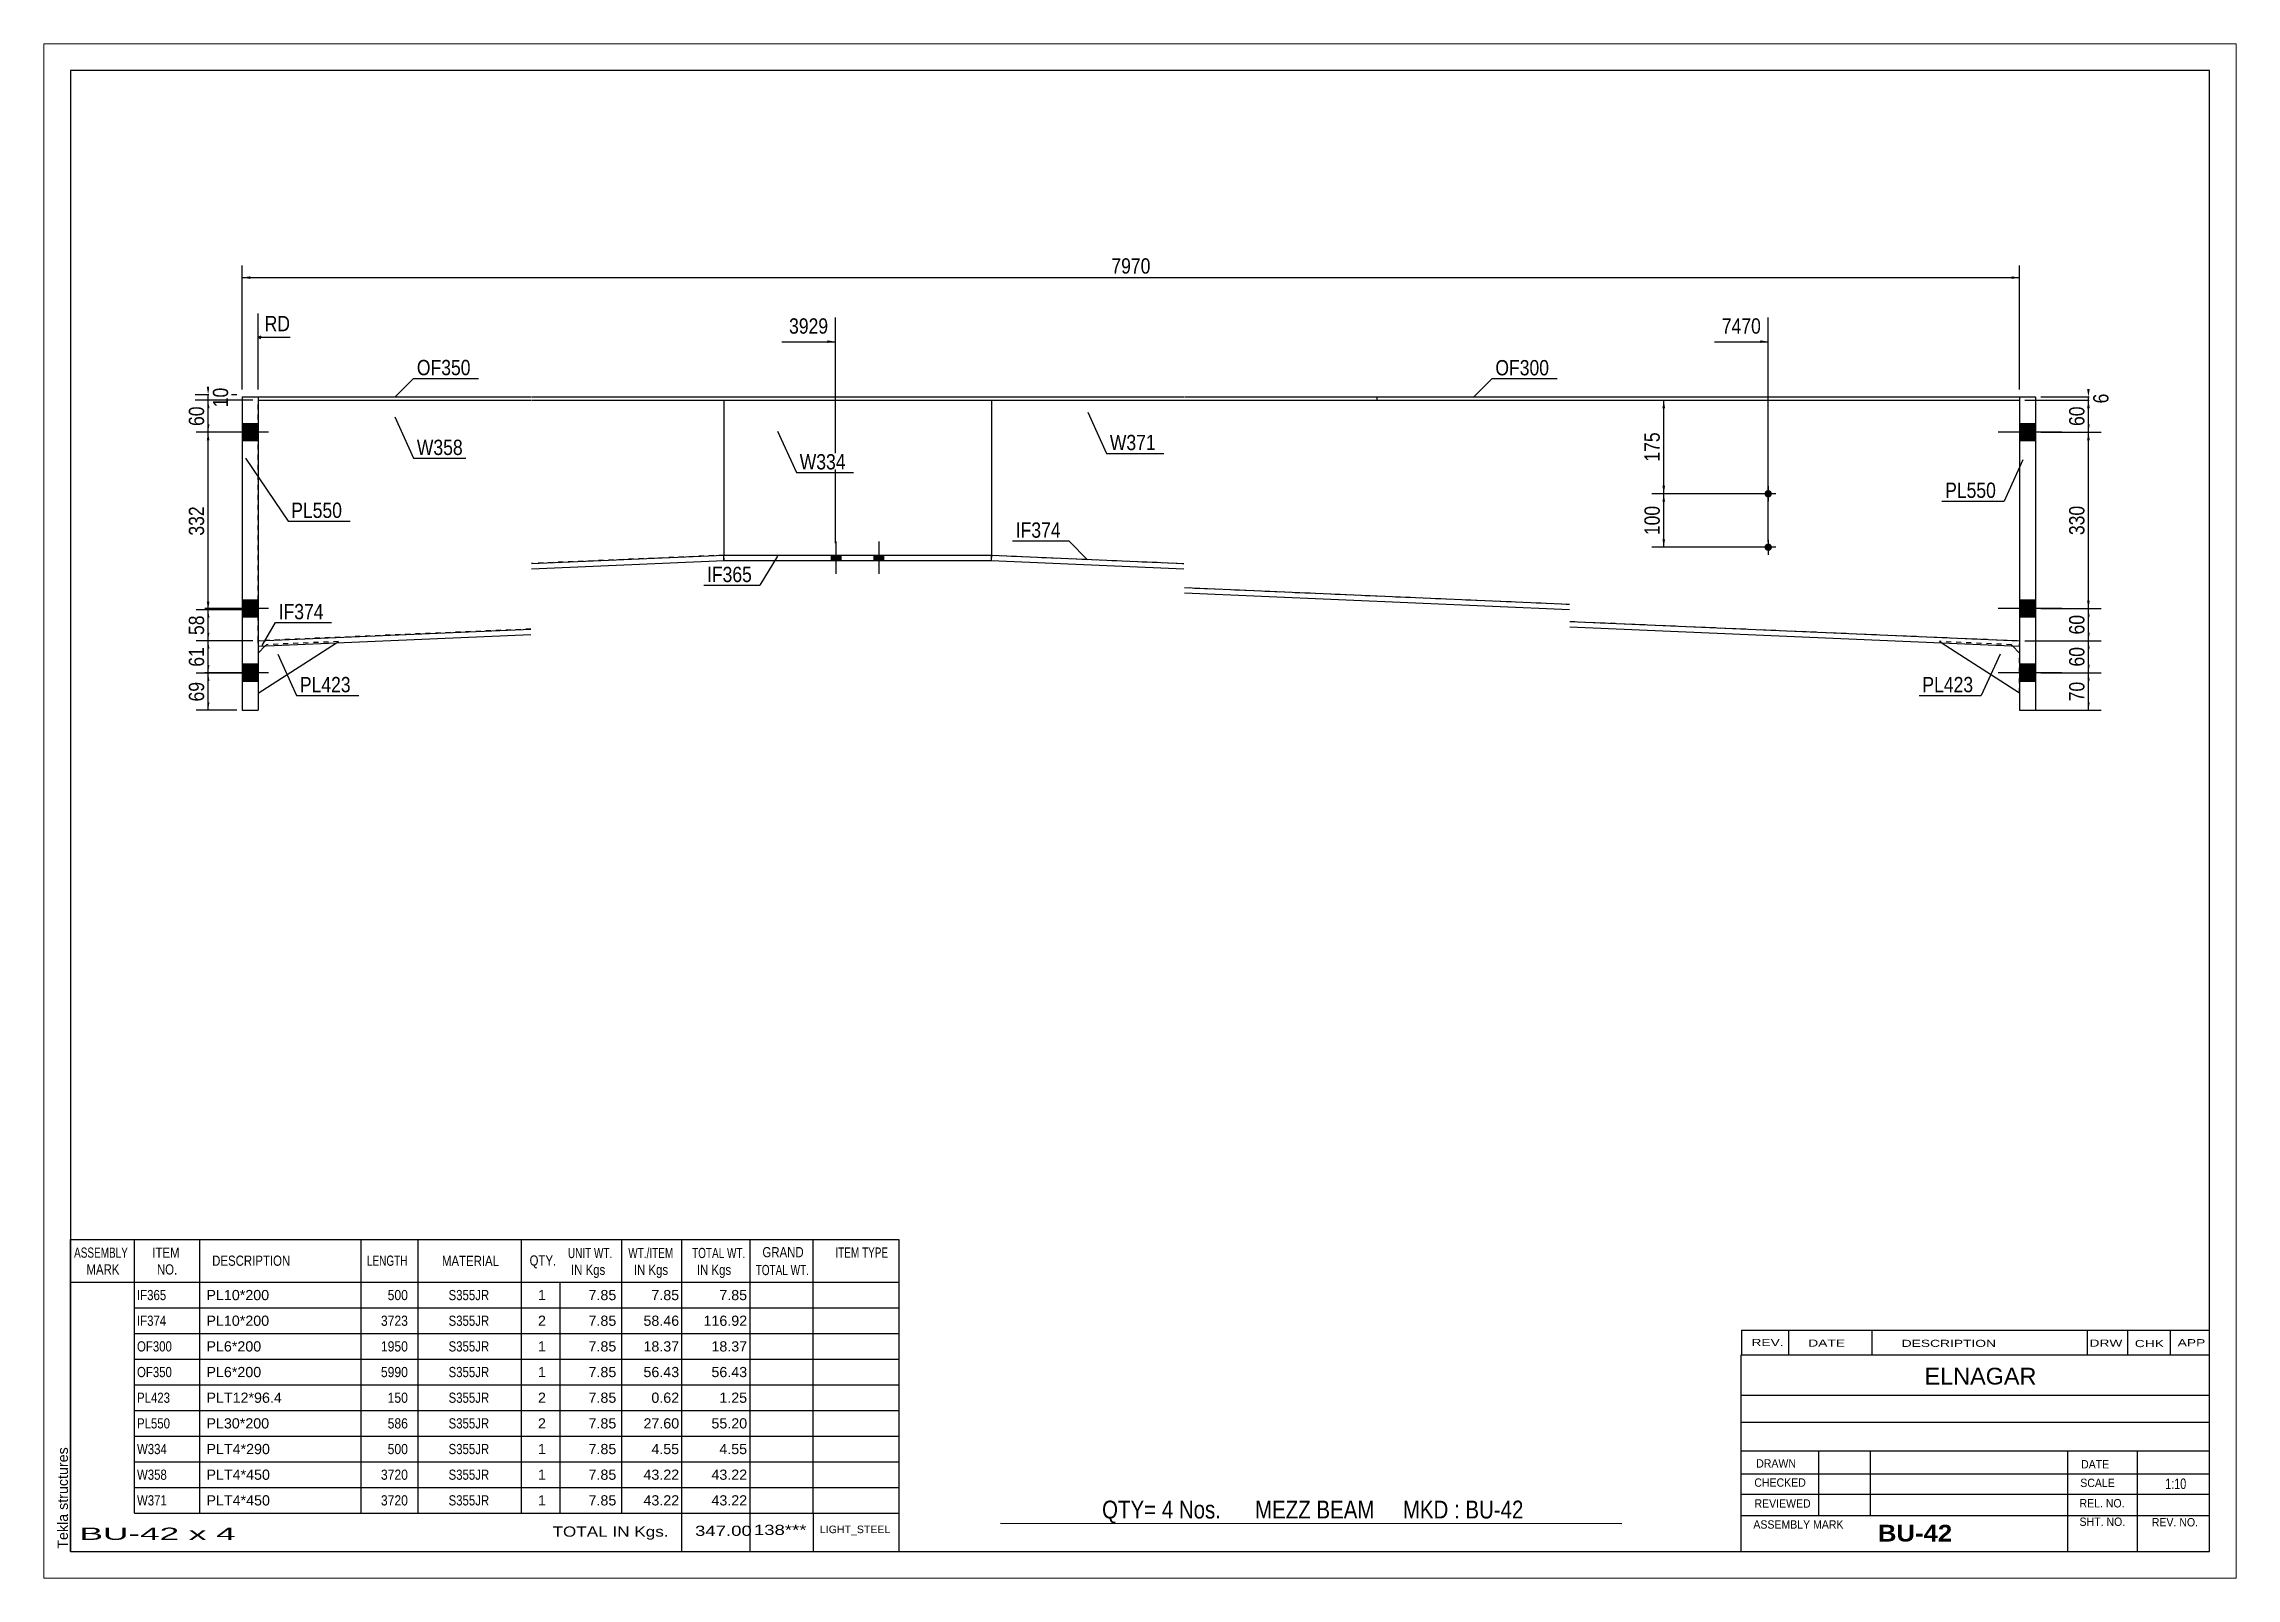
# Paper-space layout 'Layout1' of a CAD drawing. Header units: millimetres. Extents: x 0 to 410, y 0 to 287.
# The model-space entities are those that its viewports show. They can reach past a viewport. Long polylines and large blocks are cut down to what shows.
import ezdxf

# ---------------------------------------------------------------- set-up
doc = ezdxf.new("R2010")
doc.units = ezdxf.units.MM
doc.linetypes.add('DXK_LINE_DOT1', pattern=[1.8814, 0.9407, -0.9407])
doc.layers.add('Viewport layer', color=7, linetype='Continuous', plot=False)
doc.styles.add('Arial', font='ARIAL.TTF', dxfattribs={"height": 0.2})
doc.styles.add('Arial Bold', font='ARIALBD.TTF', dxfattribs={"height": 0.2})
doc.styles.add('Arial Narrow', font='ARIALN.TTF', dxfattribs={"height": 0.2})

# ---------------------------------------------------------------- blocks, each defined once
blk = doc.blocks.new('Unknown-627317749-1211')
at = {"color": 5, "linetype": 'Continuous'}
for p, q in [((364.89, 84.15), (-35.11, 84.15)), ((-35.11, 84.15), (-35.11, -192.85)), ((364.89, -192.85), (364.89, 84.15)), ((-35.11, -192.85), (364.89, -192.85))]:
    blk.add_line(p, q, dxfattribs=at)
at = {"color": 174, "linetype": 'Continuous', "style": 'Arial'}
blk.add_text('Tekla structures', height=1.9102, rotation=90, dxfattribs=at).set_placement((-35.61, -192.35))
blk = doc.blocks.new('Bolt-627317749-1235 - 1232')
at = {"linetype": 'Continuous'}
for points in [[(283.08, 4.99, -1), (281.68, 4.99, -1)], [(283.08, -5.01, -1), (281.68, -5.01, -1)]]:
    blk.add_hatch(color=3, dxfattribs=at).paths.add_polyline_path(points)
at = {"color": 3, "linetype": 'Continuous'}
for p, q in [((283.78, 4.99), (280.98, 4.99)), ((282.38, 6.39), (282.38, 3.59)), ((282.38, -3.61), (282.38, -6.41)), ((283.78, -5.01), (280.98, -5.01))]:
    blk.add_line(p, q, dxfattribs=at)
blk = doc.blocks.new('Bolt-627317749-1236 - 1232')
at = {"linetype": 'Continuous'}
for points in [[(-3, 18.1), (-3, 14.9), (0, 14.9), (0, 18.1)], [(-3, 18.1), (-3, 14.9), (0, 14.9), (0, 18.1)], [(-3, -14.9), (-3, -18.1), (0, -18.1), (0, -14.9)], [(-3, -14.9), (-3, -18.1), (0, -18.1), (0, -14.9)], [(-3, -26.9), (-3, -30.1), (0, -30.1), (0, -26.9)], [(-3, -26.9), (-3, -30.1), (0, -30.1), (0, -26.9)]]:
    blk.add_hatch(color=3, dxfattribs=at).paths.add_polyline_path(points)
at = {"color": 3, "linetype": 'Continuous'}
for p, q in [((1.9, 16.5), (-10, 16.5)), ((1.9, 16.5), (-10, 16.5)), ((0, 18.1), (-3, 18.1)), ((0, 18.1), (-3, 18.1)), ((0, 14.9), (-3, 14.9)), ((0, 14.9), (-3, 14.9)), ((0, -14.9), (-3, -14.9)), ((0, -14.9), (-3, -14.9)), ((1.9, -16.5), (-10, -16.5)), ((1.9, -16.5), (-10, -16.5)), ((0, -18.1), (-3, -18.1)), ((0, -18.1), (-3, -18.1)), ((1.9, -28.5), (-10, -28.5)), ((1.9, -28.5), (-10, -28.5)), ((0, -26.9), (-3, -26.9)), ((0, -26.9), (-3, -26.9)), ((0, -30.1), (-3, -30.1)), ((0, -30.1), (-3, -30.1))]:
    blk.add_line(p, q, dxfattribs=at)
blk = doc.blocks.new('Bolt-627317749-1274 - 1232')
at = {"linetype": 'Continuous'}
for points in [[(329.38, 18.1), (329.38, 14.9), (332.38, 14.9), (332.38, 18.1)], [(329.38, 18.1), (329.38, 14.9), (332.38, 14.9), (332.38, 18.1)], [(329.38, -14.9), (329.38, -18.1), (332.38, -18.1), (332.38, -14.9)], [(329.38, -14.9), (329.38, -18.1), (332.38, -18.1), (332.38, -14.9)], [(329.38, -26.9), (329.38, -30.1), (332.38, -30.1), (332.38, -26.9)], [(329.38, -26.9), (329.38, -30.1), (332.38, -30.1), (332.38, -26.9)]]:
    blk.add_hatch(color=3, dxfattribs=at).paths.add_polyline_path(points)
at = {"color": 3, "linetype": 'Continuous'}
for p, q in [((337.28, 16.5), (325.38, 16.5)), ((337.28, 16.5), (325.38, 16.5)), ((332.38, 18.1), (329.38, 18.1)), ((332.38, 18.1), (329.38, 18.1)), ((332.38, 14.9), (329.38, 14.9)), ((332.38, 14.9), (329.38, 14.9)), ((332.38, -14.9), (329.38, -14.9)), ((332.38, -14.9), (329.38, -14.9)), ((337.28, -16.5), (325.38, -16.5)), ((337.28, -16.5), (325.38, -16.5)), ((332.38, -18.1), (329.38, -18.1)), ((332.38, -18.1), (329.38, -18.1)), ((337.28, -28.5), (325.38, -28.5)), ((337.28, -28.5), (325.38, -28.5)), ((332.38, -26.9), (329.38, -26.9)), ((332.38, -26.9), (329.38, -26.9)), ((332.38, -30.1), (329.38, -30.1)), ((332.38, -30.1), (329.38, -30.1))]:
    blk.add_line(p, q, dxfattribs=at)
blk = doc.blocks.new('Part-627317749-1327 - 1232')
at = {"color": 7, "linetype": 'DXK_LINE_DOT1'}
for p, q in [((0, -22.5), (0, 22.5)), ((0, 22.5), (50.99, 22.5)), ((51.09, 22.5), (87.09, 22.5)), ((87.09, -6.5), (51.09, -8.05)), ((50.99, -20.31), (0, -22.5))]:
    blk.add_line(p, q, dxfattribs=at)
at = {"color": 2, "linetype": 'Continuous'}
blk.add_line((87.09, 22.5), (87.09, -6.5), dxfattribs=at)
blk = doc.blocks.new('Bolt-627317749-1311 - 1232')
at = {"linetype": 'Continuous'}
for points in [[(108.99, -6.5), (107.19, -6.5), (107.19, -7.5), (108.99, -7.5)], [(108.99, -6.5), (107.19, -6.5), (107.19, -7.5), (108.99, -7.5)], [(116.99, -6.5), (115.19, -6.5), (115.19, -7.5), (116.99, -7.5)], [(116.99, -6.5), (115.19, -6.5), (115.19, -7.5), (116.99, -7.5)]]:
    blk.add_hatch(color=3, dxfattribs=at).paths.add_polyline_path(points)
at = {"color": 3, "linetype": 'Continuous'}
for p, q in [((108.09, -9.96), (108.09, -3.96)), ((108.09, -9.96), (108.09, -3.96)), ((116.09, -9.96), (116.09, -3.96)), ((116.09, -9.96), (116.09, -3.96)), ((107.19, -7.5), (107.19, -6.5)), ((107.19, -7.5), (107.19, -6.5)), ((108.99, -7.5), (108.99, -6.5)), ((108.99, -7.5), (108.99, -6.5)), ((115.19, -7.5), (115.19, -6.5)), ((115.19, -7.5), (115.19, -6.5)), ((116.99, -7.5), (116.99, -6.5)), ((116.99, -7.5), (116.99, -6.5))]:
    blk.add_line(p, q, dxfattribs=at)
blk = doc.blocks.new('Part-627317749-1349 - 1232')
at = {"color": 2, "linetype": 'Continuous'}
for p, q in [((0, -32.3), (14.65, -22.87)), ((0, -24.8), (1.3, -23.45))]:
    blk.add_line(p, q, dxfattribs=at)
at = {"color": 7, "linetype": 'DXK_LINE_DOT1'}
for p, q in [((1.3, -23.45), (1.5, -23.24)), ((14.99, -22.66), (1.5, -23.24)), ((14.65, -22.87), (14.99, -22.66)), ((0, -24.8), (0, -32.3))]:
    blk.add_line(p, q, dxfattribs=at)
blk = doc.blocks.new('Part-627317749-1371 - 1232')
at = {"color": 2, "linetype": 'Continuous'}
for p, q in [((-3, 23.1), (0, 23.1)), ((-3, 23.1), (-3, -35.5)), ((0, 23.1), (0, -35.5)), ((-3, -35.5), (0, -35.5))]:
    blk.add_line(p, q, dxfattribs=at)
blk = doc.blocks.new('Part-627317749-1376 - 1232')
at = {"color": 7, "linetype": 'DXK_LINE_DOT1'}
for p, q in [((327.88, -23.24), (314.4, -22.66)), ((314.73, -22.87), (314.4, -22.66)), ((328.08, -23.45), (327.88, -23.24)), ((329.38, -32.3), (329.38, -24.8))]:
    blk.add_line(p, q, dxfattribs=at)
at = {"color": 2, "linetype": 'Continuous'}
for p, q in [((329.38, -32.3), (314.73, -22.87)), ((329.38, -24.8), (328.08, -23.45))]:
    blk.add_line(p, q, dxfattribs=at)
blk = doc.blocks.new('Part-627317749-1381 - 1232')
at = {"color": 2, "linetype": 'Continuous'}
for p, q in [((329.38, 23.1), (332.38, 23.1)), ((329.38, 23.1), (329.38, -35.5)), ((332.38, 23.1), (332.38, -35.5)), ((329.38, -35.5), (332.38, -35.5))]:
    blk.add_line(p, q, dxfattribs=at)
blk = doc.blocks.new('Part-627317749-1403 - 1232')
at = {"color": 2, "linetype": 'Continuous'}
for p, q in [((137.09, -6.5), (137.04, -7.5)), ((137.04, -7.5), (173.09, -9.05)), ((137.09, -6.5), (173.09, -8.05)), ((173.19, -12.56), (245.19, -15.66)), ((173.19, -13.57), (245.19, -16.66)), ((245.29, -18.88), (329.38, -22.5)), ((245.29, -19.88), (329.34, -23.5)), ((329.38, -22.5), (329.34, -23.5))]:
    blk.add_line(p, q, dxfattribs=at)
blk = doc.blocks.new('Part-627317749-1425 - 1232')
at = {"color": 2, "linetype": 'Continuous'}
for p, q in [((87.09, -7.5), (87.09, -6.5)), ((87.09, -6.5), (137.09, -6.5)), ((87.09, -7.5), (137.09, -7.5)), ((137.09, -7.5), (137.09, -6.5))]:
    blk.add_line(p, q, dxfattribs=at)
blk = doc.blocks.new('Part-627317749-1430 - 1232')
at = {"color": 2, "linetype": 'Continuous'}
for p, q in [((51.09, -8.05), (87.09, -6.5)), ((51.09, -9.05), (87.13, -7.5)), ((87.13, -7.5), (87.09, -6.5)), ((0, -22.5), (50.99, -20.31)), ((0.04, -23.5), (0, -22.5)), ((0.04, -23.5), (50.99, -21.31))]:
    blk.add_line(p, q, dxfattribs=at)
blk = doc.blocks.new('Part-627317749-1452 - 1232')
at = {"color": 2, "linetype": 'Continuous'}
blk.add_line((137.09, 22.5), (137.09, -6.5), dxfattribs=at)
at = {"color": 7, "linetype": 'DXK_LINE_DOT1'}
for p, q in [((137.09, 22.5), (173.09, 22.5)), ((173.19, 22.5), (245.19, 22.5)), ((245.29, 22.5), (329.38, 22.5)), ((329.38, 22.5), (329.38, -22.5)), ((137.09, -6.5), (173.09, -8.05)), ((173.19, -12.56), (245.19, -15.66)), ((245.29, -18.88), (329.38, -22.5))]:
    blk.add_line(p, q, dxfattribs=at)
blk = doc.blocks.new('Part-627317749-1496 - 1232')
at = {"color": 2, "linetype": 'Continuous'}
for p, q in [((209.19, 23.1), (209.19, 22.5)), ((209.19, 23.1), (245.19, 23.1)), ((209.19, 22.5), (245.19, 22.5)), ((245.29, 23.1), (329.38, 23.1)), ((245.29, 22.5), (329.38, 22.5)), ((329.38, 23.1), (329.38, 22.5))]:
    blk.add_line(p, q, dxfattribs=at)
blk = doc.blocks.new('Part-627317749-1518 - 1232')
at = {"color": 2, "linetype": 'Continuous'}
for p, q in [((87.09, 22.5), (87.09, -6.5)), ((137.09, 22.5), (137.09, -6.5))]:
    blk.add_line(p, q, dxfattribs=at)
at = {"color": 7, "linetype": 'DXK_LINE_DOT1'}
for p, q in [((87.09, 22.5), (137.09, 22.5)), ((87.09, -6.5), (137.09, -6.5))]:
    blk.add_line(p, q, dxfattribs=at)
blk = doc.blocks.new('Part-627317749-1523 - 1232')
at = {"color": 2, "linetype": 'Continuous'}
for p, q in [((0, 23.1), (0, 22.5)), ((0, 23.1), (50.99, 23.1)), ((0, 22.5), (50.99, 22.5)), ((51.09, 23.1), (173.09, 23.1)), ((51.09, 22.5), (173.09, 22.5)), ((173.19, 23.1), (209.19, 23.1)), ((173.19, 22.5), (209.19, 22.5)), ((209.19, 23.1), (209.19, 22.5))]:
    blk.add_line(p, q, dxfattribs=at)
blk = doc.blocks.new('StraightDimension-627317749-2612 - 1232')
at = {"linetype": 'Continuous'}
for points in [[(342.01, 21), (342.26, 22.5), (342.51, 21)], [(342.51, 18), (342.26, 16.5), (342.01, 18)]]:
    blk.add_hatch(color=7, dxfattribs=at).paths.add_polyline_path(points)
at = {"color": 7, "linetype": 'Continuous'}
for p, q in [((330.38, 22.5), (344.66, 22.5)), ((342.26, 16.5), (342.26, 22.5)), ((333.38, 16.5), (344.66, 16.5))]:
    blk.add_line(p, q, dxfattribs=at)
at = {"color": 0}
blk.add_wipeout([(342.11, 21.93), (337.91, 21.93), (337.91, 17.07), (342.11, 17.07)], dxfattribs=at)
at = {"color": 3, "style": 'Arial Narrow'}
blk.add_text('60', height=2.863, rotation=90.0002, dxfattribs=at).set_placement((341.51, 17.67))
blk = doc.blocks.new('StraightDimension-627317749-1702 - 1232')
at = {"linetype": 'Continuous'}
for points in [[(-9.64, -30.06), (-9.39, -28.56), (-9.14, -30.06)], [(-9.14, -34), (-9.39, -35.5), (-9.64, -34)]]:
    blk.add_hatch(color=7, dxfattribs=at).paths.add_polyline_path(points)
at = {"color": 7, "linetype": 'Continuous'}
for p, q in [((-1, -28.56), (-11.64, -28.56)), ((-9.39, -35.5), (-9.39, -28.56)), ((-4, -35.5), (-11.64, -35.5))]:
    blk.add_line(p, q, dxfattribs=at)
at = {"color": 0}
blk.add_wipeout([(-9.54, -29.6), (-13.74, -29.6), (-13.74, -34.46), (-9.54, -34.46)], dxfattribs=at)
at = {"color": 3, "style": 'Arial Narrow'}
blk.add_text('69', height=2.863, rotation=90.0002, dxfattribs=at).set_placement((-10.14, -33.86))
blk = doc.blocks.new('StraightDimension-627317749-2613 - 1232')
at = {"linetype": 'Continuous'}
for points in [[(342.01, 15), (342.26, 16.5), (342.51, 15)], [(342.51, -15), (342.26, -16.5), (342.01, -15)]]:
    blk.add_hatch(color=7, dxfattribs=at).paths.add_polyline_path(points)
at = {"color": 7, "linetype": 'Continuous'}
for p, q in [((333.38, 16.5), (344.66, 16.5)), ((342.26, -16.5), (342.26, 16.5)), ((333.38, -16.5), (344.66, -16.5))]:
    blk.add_line(p, q, dxfattribs=at)
at = {"color": 0}
blk.add_wipeout([(342.11, 3.34), (337.91, 3.34), (337.91, -3.34), (342.11, -3.34)], dxfattribs=at)
at = {"color": 3, "style": 'Arial Narrow'}
blk.add_text('330', height=2.863, rotation=90.0002, dxfattribs=at).set_placement((341.51, -2.74))
blk = doc.blocks.new('StraightDimension-627317749-1684 - 1232')
at = {"linetype": 'Continuous'}
for points in [[(-9.64, 15), (-9.39, 16.5), (-9.14, 15)], [(-9.14, -15.2), (-9.39, -16.7), (-9.64, -15.2)]]:
    blk.add_hatch(color=7, dxfattribs=at).paths.add_polyline_path(points)
at = {"color": 7, "linetype": 'Continuous'}
for p, q in [((-1, 16.5), (-11.64, 16.5)), ((-9.39, -16.7), (-9.39, 16.5)), ((-1, -16.7), (-11.64, -16.7))]:
    blk.add_line(p, q, dxfattribs=at)
at = {"color": 0}
blk.add_wipeout([(-9.54, 3.24), (-13.74, 3.24), (-13.74, -3.44), (-9.54, -3.44)], dxfattribs=at)
at = {"color": 3, "style": 'Arial Narrow'}
blk.add_text('332', height=2.863, rotation=90.0002, dxfattribs=at).set_placement((-10.14, -2.84))
blk = doc.blocks.new('StraightDimension-627317749-1675 - 1232')
at = {"linetype": 'Continuous'}
for points in [[(-9.14, 25), (-9.39, 23.5), (-9.64, 25)], [(-9.64, 21), (-9.39, 22.5), (-9.14, 21)]]:
    blk.add_hatch(color=7, dxfattribs=at).paths.add_polyline_path(points)
at = {"color": 7, "linetype": 'Continuous'}
for p, q in [((-4, 23.5), (-11.79, 23.5)), ((-1, 22.5), (-11.79, 22.5)), ((-9.39, 22.5), (-9.39, 23.5))]:
    blk.add_line(p, q, dxfattribs=at)
at = {"color": 0}
blk.add_wipeout([(-5.04, 25.43), (-9.24, 25.43), (-9.24, 20.57), (-5.04, 20.57)], dxfattribs=at)
at = {"color": 3, "style": 'Arial Narrow'}
blk.add_text('10', height=2.863, rotation=90.0002, dxfattribs=at).set_placement((-5.64, 21.17))
blk = doc.blocks.new('StraightDimension-627317749-1725 - 1232')
at = {"linetype": 'Continuous'}
for points in [[(-1.5, 45.17), (-3, 45.42), (-1.5, 45.67)], [(327.88, 45.67), (329.38, 45.42), (327.88, 45.17)]]:
    blk.add_hatch(color=7, dxfattribs=at).paths.add_polyline_path(points)
at = {"color": 7, "linetype": 'Continuous'}
for p, q in [((-3, 24.5), (-3, 47.67)), ((-3, 45.42), (329.38, 45.42)), ((329.38, 24.5), (329.38, 47.67))]:
    blk.add_line(p, q, dxfattribs=at)
at = {"color": 0}
blk.add_wipeout([(167.45, 45.57), (167.45, 49.77), (158.94, 49.77), (158.94, 45.57)], dxfattribs=at)
at = {"color": 3, "style": 'Arial Narrow'}
blk.add_text('7970', height=2.863, dxfattribs=at).set_placement((159.54, 46.17))
blk = doc.blocks.new('StraightDimension-627317749-1711 - 1232')
at = {"linetype": 'Continuous'}
for points in [[(-9.64, -24), (-9.39, -22.5), (-9.14, -24)], [(-9.14, -27.06), (-9.39, -28.56), (-9.64, -27.06)]]:
    blk.add_hatch(color=7, dxfattribs=at).paths.add_polyline_path(points)
at = {"color": 7, "linetype": 'Continuous'}
for p, q in [((-1, -22.5), (-11.64, -22.5)), ((-9.39, -28.56), (-9.39, -22.5)), ((-1, -28.56), (-11.64, -28.56))]:
    blk.add_line(p, q, dxfattribs=at)
at = {"color": 0}
blk.add_wipeout([(-9.54, -23.1), (-13.74, -23.1), (-13.74, -27.96), (-9.54, -27.96)], dxfattribs=at)
at = {"color": 3, "style": 'Arial Narrow'}
blk.add_text('61', height=2.863, rotation=90.0002, dxfattribs=at).set_placement((-10.14, -27.36))
blk = doc.blocks.new('StraightDimension-627317749-2097 - 1232')
at = {"linetype": 'Continuous'}
blk.add_hatch(color=7, dxfattribs=at).paths.add_polyline_path([(106.44, 33.69), (107.94, 33.44), (106.44, 33.19)])
at = {"color": 7, "linetype": 'Continuous'}
for p, q in [((107.94, -4.23), (107.94, 37.94)), ((97.88, 33.44), (107.94, 33.44))]:
    blk.add_line(p, q, dxfattribs=at)
at = {"color": 0, "linetype": 'Continuous'}
blk.add_wipeout([(6.53, 34.79), (6.53, 38.99), (0.59, 38.99), (0.59, 34.79)], dxfattribs=at)
at = {"color": 7, "linetype": 'Continuous'}
for p, q in [((0, 24.5), (0, 38.69)), ((0.5, 34.44), (0, 34.19)), ((0.5, 33.94), (0, 34.19)), ((5.93, 34.19), (0, 34.19))]:
    blk.add_line(p, q, dxfattribs=at)
at = {"color": 3, "linetype": 'Continuous', "style": 'Arial Narrow'}
blk.add_text('RD', height=2.863, dxfattribs=at).set_placement((1.19, 35.39))
at = {"color": 0}
blk.add_wipeout([(107.17, 34.34), (107.17, 38.54), (98.66, 38.54), (98.66, 34.34)], dxfattribs=at)
at = {"color": 3, "style": 'Arial Narrow'}
blk.add_text('3929', height=2.863, dxfattribs=at).set_placement((99.26, 34.94))
blk = doc.blocks.new('StraightDimension-627317749-2096 - 1232')
at = {"linetype": 'Continuous'}
blk.add_hatch(color=7, dxfattribs=at).paths.add_polyline_path([(280.88, 33.69), (282.38, 33.44), (280.88, 33.19)])
at = {"color": 7, "linetype": 'Continuous'}
for p, q in [((282.38, -4.01), (282.38, 37.94)), ((272.32, 33.44), (282.38, 33.44))]:
    blk.add_line(p, q, dxfattribs=at)
at = {"color": 0}
blk.add_wipeout([(281.61, 34.34), (281.61, 38.54), (273.1, 38.54), (273.1, 34.34)], dxfattribs=at)
at = {"color": 3, "style": 'Arial Narrow'}
blk.add_text('7470', height=2.863, dxfattribs=at).set_placement((273.7, 34.94))
blk = doc.blocks.new('StraightDimension-627317749-1567 - 1232')
at = {"linetype": 'Continuous'}
for points in [[(262.59, 21), (262.84, 22.5), (263.09, 21)], [(263.09, 6.49), (262.84, 4.99), (262.59, 6.49)]]:
    blk.add_hatch(color=7, dxfattribs=at).paths.add_polyline_path(points)
at = {"color": 7, "linetype": 'Continuous'}
for p, q in [((138.09, 22.5), (265.24, 22.5)), ((262.84, 4.99), (262.84, 22.5)), ((281.38, 4.99), (260.59, 4.99))]:
    blk.add_line(p, q, dxfattribs=at)
at = {"color": 0}
blk.add_wipeout([(262.69, 17.09), (258.49, 17.09), (258.49, 10.4), (262.69, 10.4)], dxfattribs=at)
at = {"color": 3, "style": 'Arial Narrow'}
blk.add_text('175', height=2.863, rotation=90.0002, dxfattribs=at).set_placement((262.09, 11))
blk = doc.blocks.new('StraightDimension-627317749-1568 - 1232')
at = {"linetype": 'Continuous'}
for points in [[(262.59, 3.49), (262.84, 4.99), (263.09, 3.49)], [(263.09, -3.51), (262.84, -5.01), (262.59, -3.51)]]:
    blk.add_hatch(color=7, dxfattribs=at).paths.add_polyline_path(points)
at = {"color": 7, "linetype": 'Continuous'}
for p, q in [((281.38, 4.99), (260.59, 4.99)), ((262.84, -5.01), (262.84, 4.99)), ((281.38, -5.01), (260.59, -5.01))]:
    blk.add_line(p, q, dxfattribs=at)
at = {"color": 0}
blk.add_wipeout([(262.69, 3.33), (258.49, 3.33), (258.49, -3.35), (262.69, -3.35)], dxfattribs=at)
at = {"color": 3, "style": 'Arial Narrow'}
blk.add_text('100', height=2.863, rotation=90.0002, dxfattribs=at).set_placement((262.09, -2.75))
blk = doc.blocks.new('StraightDimension-627317749-1659 - 1232')
at = {"linetype": 'Continuous'}
for points in [[(-9.64, 21), (-9.39, 22.5), (-9.14, 21)], [(-9.14, 18), (-9.39, 16.5), (-9.64, 18)]]:
    blk.add_hatch(color=7, dxfattribs=at).paths.add_polyline_path(points)
at = {"color": 7, "linetype": 'Continuous'}
for p, q in [((-1, 22.5), (-11.64, 22.5)), ((-9.39, 16.5), (-9.39, 22.5)), ((-1, 16.5), (-11.64, 16.5))]:
    blk.add_line(p, q, dxfattribs=at)
at = {"color": 0}
blk.add_wipeout([(-9.54, 21.93), (-13.74, 21.93), (-13.74, 17.07), (-9.54, 17.07)], dxfattribs=at)
at = {"color": 3, "style": 'Arial Narrow'}
blk.add_text('60', height=2.863, rotation=90.0002, dxfattribs=at).set_placement((-10.14, 17.67))
blk = doc.blocks.new('StraightDimension-627317749-1717 - 1232')
at = {"linetype": 'Continuous'}
for points in [[(-9.64, -18.2), (-9.39, -16.7), (-9.14, -18.2)], [(-9.14, -21), (-9.39, -22.5), (-9.64, -21)]]:
    blk.add_hatch(color=7, dxfattribs=at).paths.add_polyline_path(points)
at = {"color": 7, "linetype": 'Continuous'}
for p, q in [((-1, -16.7), (-11.64, -16.7)), ((-9.39, -22.5), (-9.39, -16.7)), ((-1, -22.5), (-11.64, -22.5))]:
    blk.add_line(p, q, dxfattribs=at)
at = {"color": 0}
blk.add_wipeout([(-9.54, -17.17), (-13.74, -17.17), (-13.74, -22.03), (-9.54, -22.03)], dxfattribs=at)
at = {"color": 3, "style": 'Arial Narrow'}
blk.add_text('58', height=2.863, rotation=90.0002, dxfattribs=at).set_placement((-10.14, -21.43))
blk = doc.blocks.new('StraightDimension-627317749-2611 - 1232')
at = {"linetype": 'Continuous'}
for points in [[(342.51, 24.6), (342.26, 23.1), (342.01, 24.6)], [(342.01, 21), (342.26, 22.5), (342.51, 21)]]:
    blk.add_hatch(color=7, dxfattribs=at).paths.add_polyline_path(points)
at = {"color": 7, "linetype": 'Continuous'}
for p, q in [((330.38, 22.5), (344.51, 22.5)), ((333.38, 23.1), (344.51, 23.1)), ((342.26, 22.5), (342.26, 23.1))]:
    blk.add_line(p, q, dxfattribs=at)
at = {"color": 0}
blk.add_wipeout([(346.61, 24.31), (342.41, 24.31), (342.41, 21.29), (346.61, 21.29)], dxfattribs=at)
at = {"color": 3, "style": 'Arial Narrow'}
blk.add_text('6', height=2.86, rotation=90.0002, dxfattribs=at).set_placement((346.01, 21.89))
blk = doc.blocks.new('StraightDimension-627317749-2614 - 1232')
at = {"linetype": 'Continuous'}
for points in [[(342.01, -18), (342.26, -16.5), (342.51, -18)], [(342.51, -21), (342.26, -22.5), (342.01, -21)]]:
    blk.add_hatch(color=7, dxfattribs=at).paths.add_polyline_path(points)
at = {"color": 7, "linetype": 'Continuous'}
for p, q in [((333.38, -16.5), (344.66, -16.5)), ((342.26, -22.5), (342.26, -16.5)), ((330.38, -22.5), (344.66, -22.5))]:
    blk.add_line(p, q, dxfattribs=at)
at = {"color": 0}
blk.add_wipeout([(342.11, -17.07), (337.91, -17.07), (337.91, -21.93), (342.11, -21.93)], dxfattribs=at)
at = {"color": 3, "style": 'Arial Narrow'}
blk.add_text('60', height=2.863, rotation=90.0002, dxfattribs=at).set_placement((341.51, -21.33))
blk = doc.blocks.new('StraightDimension-627317749-2615 - 1232')
at = {"linetype": 'Continuous'}
for points in [[(342.01, -24), (342.26, -22.5), (342.51, -24)], [(342.51, -27), (342.26, -28.5), (342.01, -27)]]:
    blk.add_hatch(color=7, dxfattribs=at).paths.add_polyline_path(points)
at = {"color": 7, "linetype": 'Continuous'}
for p, q in [((330.38, -22.5), (344.66, -22.5)), ((342.26, -28.5), (342.26, -22.5)), ((333.38, -28.5), (344.66, -28.5))]:
    blk.add_line(p, q, dxfattribs=at)
at = {"color": 0}
blk.add_wipeout([(342.11, -23.07), (337.91, -23.07), (337.91, -27.93), (342.11, -27.93)], dxfattribs=at)
at = {"color": 3, "style": 'Arial Narrow'}
blk.add_text('60', height=2.863, rotation=90.0002, dxfattribs=at).set_placement((341.51, -27.33))
blk = doc.blocks.new('StraightDimension-627317749-2616 - 1232')
at = {"linetype": 'Continuous'}
for points in [[(342.01, -30), (342.26, -28.5), (342.51, -30)], [(342.51, -34), (342.26, -35.5), (342.01, -34)]]:
    blk.add_hatch(color=7, dxfattribs=at).paths.add_polyline_path(points)
at = {"color": 7, "linetype": 'Continuous'}
for p, q in [((333.38, -28.5), (344.66, -28.5)), ((342.26, -35.5), (342.26, -28.5)), ((330.38, -35.5), (344.66, -35.5))]:
    blk.add_line(p, q, dxfattribs=at)
at = {"color": 0}
blk.add_wipeout([(342.11, -29.57), (337.91, -29.57), (337.91, -34.43), (342.11, -34.43)], dxfattribs=at)
at = {"color": 3, "style": 'Arial Narrow'}
blk.add_text('70', height=2.863, rotation=90.0002, dxfattribs=at).set_placement((341.51, -33.83))
blk = doc.blocks.new('CBS_NAME_BLOG-627317749-2673')
at = {"color": 7, "linetype": 'Continuous'}
for p, q in [((277.3, -192.81), (277.29, -156.1)), ((277.3, -156.1), (364.81, -156.1)), ((277.3, -163.64), (364.82, -163.64)), ((277.37, -168.69), (364.89, -168.69)), ((277.3, -174.06), (364.81, -174.06)), ((291.82, -186.17), (291.82, -174.07)), ((301.5, -186.15), (301.5, -174.08)), ((338.42, -192.81), (338.42, -174.08)), ((351.47, -192.81), (351.47, -174.07)), ((277.3, -178.36), (364.89, -178.34)), ((277.3, -182.11), (364.81, -182.11)), ((277.3, -186.15), (364.81, -186.15)), ((277.3, -192.85), (364.89, -192.85))]:
    blk.add_line(p, q, dxfattribs=at)
at = {"color": 3, "linetype": 'Continuous', "style": 'Arial'}
blk.add_text('ELNAGAR', height=3.133, dxfattribs=at).set_placement((311.62, -161.63))
at = {"color": 3, "linetype": 'Continuous'}
for s, height, style, width, p in [('DRAWN', 1.566, 'Arial', 0.9, (280.13, -177.17)), ('DATE', 1.566, 'Arial', 0.9, (340.89, -177.33)), ('CHECKED', 1.566, 'Arial', 0.9, (279.78, -180.75)), ('SCALE', 1.566, 'Arial', 0.9, (340.74, -180.81)), ('1:10', 1.957, 'Arial Narrow', 0.9, (356.63, -181.17)), ('REVIEWED', 1.566, 'Arial', 0.9, (279.81, -184.66)), ('REL. NO.', 1.566, 'Arial', 0.9, (340.6, -184.62)), ('ASSEMBLY MARK', 1.5663, 'Arial', 0.9, (279.6, -188.59)), ('BU-42', 3.131, 'Arial Bold', 1.1, (302.88, -191)), ('SHT. NO.', 1.566, 'Arial', 0.9, (340.6, -188.08)), ('REV. NO.', 1.566, 'Arial', 0.9, (354.12, -188.17))]:
    blk.add_text(s, height=height, dxfattribs=dict(at, style=style, width=width)).set_placement(p)
blk = doc.blocks.new('CBS_BOM-627317749-2671')
at = {"color": 7, "linetype": 'Continuous'}
for p, q in [((-35.14, -142.48), (-35.14, -134.48)), ((-35.14, -134.48), (119.78, -134.48)), ((-23.14, -142.48), (-23.14, -134.48)), ((-10.95, -142.48), (-10.95, -134.48)), ((19.21, -142.48), (19.21, -134.48)), ((29.89, -142.48), (29.89, -134.48)), ((49.21, -142.48), (49.21, -134.48)), ((68.01, -142.48), (68.01, -134.48)), ((79.22, -142.48), (79.22, -134.48)), ((92.01, -142.48), (92.01, -134.48)), ((103.76, -142.48), (103.76, -134.48)), ((119.78, -134.49), (119.77, -142.47)), ((-35.14, -142.48), (119.78, -142.48)), ((-35.14, -147.28), (-35.14, -142.48)), ((-23.14, -147.28), (-23.14, -142.48)), ((-10.95, -147.28), (-10.95, -142.48)), ((19.21, -147.28), (19.21, -142.48)), ((29.89, -147.28), (29.89, -142.48)), ((49.21, -147.28), (49.21, -142.48)), ((56.47, -147.28), (56.47, -142.48)), ((68.01, -147.28), (68.01, -142.48)), ((79.22, -147.28), (79.22, -142.48)), ((92.01, -147.28), (92.01, -142.48)), ((103.77, -147.28), (103.77, -142.48)), ((119.78, -142.49), (119.78, -147.28)), ((-35.14, -152.08), (-35.14, -147.28)), ((-23.14, -147.28), (119.78, -147.28)), ((-23.14, -152.08), (-23.14, -147.28)), ((-10.95, -152.08), (-10.95, -147.28)), ((19.21, -152.08), (19.21, -147.28)), ((29.89, -152.08), (29.89, -147.28)), ((49.21, -152.08), (49.21, -147.28)), ((56.47, -152.08), (56.47, -147.28)), ((68.01, -152.08), (68.01, -147.28)), ((79.22, -152.08), (79.22, -147.28)), ((92.01, -152.08), (92.01, -147.28)), ((103.77, -152.08), (103.77, -147.28)), ((119.78, -147.29), (119.78, -152.08)), ((-35.14, -156.88), (-35.14, -152.08)), ((-23.14, -152.08), (119.78, -152.08)), ((-23.14, -156.88), (-23.14, -152.08)), ((-10.95, -156.88), (-10.95, -152.08)), ((19.21, -156.88), (19.21, -152.08)), ((29.89, -156.88), (29.89, -152.08)), ((49.21, -156.88), (49.21, -152.08)), ((56.47, -156.88), (56.47, -152.08)), ((68.01, -156.88), (68.01, -152.08)), ((79.22, -156.88), (79.22, -152.08)), ((92.01, -156.88), (92.01, -152.08)), ((103.77, -156.88), (103.77, -152.08)), ((119.78, -152.09), (119.78, -156.88)), ((-35.14, -161.68), (-35.14, -156.88)), ((-23.14, -156.88), (119.78, -156.88)), ((-23.14, -161.68), (-23.14, -156.88)), ((-10.95, -161.68), (-10.95, -156.88)), ((19.21, -161.68), (19.21, -156.88)), ((29.89, -161.68), (29.89, -156.88)), ((49.21, -161.68), (49.21, -156.88)), ((56.47, -161.68), (56.47, -156.88)), ((68.01, -161.68), (68.01, -156.88)), ((79.22, -161.68), (79.22, -156.88)), ((92.01, -161.68), (92.01, -156.88)), ((103.77, -161.68), (103.77, -156.88)), ((119.78, -156.89), (119.78, -161.68)), ((-35.14, -166.48), (-35.14, -161.68)), ((-23.14, -161.68), (119.78, -161.68)), ((-23.14, -166.48), (-23.14, -161.68)), ((-10.95, -166.48), (-10.95, -161.68)), ((19.21, -166.48), (19.21, -161.68)), ((29.89, -166.48), (29.89, -161.68)), ((49.21, -166.48), (49.21, -161.68)), ((56.47, -166.48), (56.47, -161.68)), ((68.01, -166.48), (68.01, -161.68)), ((79.22, -166.48), (79.22, -161.68)), ((92.01, -166.48), (92.01, -161.68)), ((103.77, -166.48), (103.77, -161.68)), ((119.78, -161.69), (119.78, -166.48)), ((-35.14, -171.28), (-35.14, -166.48)), ((-23.14, -166.48), (119.78, -166.48)), ((-23.14, -171.28), (-23.14, -166.48)), ((-10.95, -171.28), (-10.95, -166.48)), ((19.21, -171.28), (19.21, -166.48)), ((29.89, -171.28), (29.89, -166.48)), ((49.21, -171.28), (49.21, -166.48)), ((56.47, -171.28), (56.47, -166.48)), ((68.01, -171.28), (68.01, -166.48)), ((79.22, -171.28), (79.22, -166.48)), ((92.01, -171.28), (92.01, -166.48)), ((103.77, -171.28), (103.77, -166.48)), ((119.78, -166.49), (119.78, -171.28)), ((-35.14, -176.08), (-35.14, -171.28)), ((-23.14, -171.28), (119.78, -171.28)), ((-23.14, -176.08), (-23.14, -171.28)), ((-10.95, -176.08), (-10.95, -171.28)), ((19.21, -176.08), (19.21, -171.28)), ((29.89, -176.08), (29.89, -171.28)), ((49.21, -176.08), (49.21, -171.28)), ((56.47, -176.08), (56.47, -171.28)), ((68.01, -176.08), (68.01, -171.28)), ((79.22, -176.08), (79.22, -171.28)), ((92.01, -176.08), (92.01, -171.28)), ((103.77, -176.08), (103.77, -171.28)), ((119.78, -171.29), (119.78, -176.08)), ((-35.14, -180.88), (-35.14, -176.08)), ((-23.14, -176.08), (119.78, -176.08)), ((-23.14, -180.88), (-23.14, -176.08)), ((-10.95, -180.88), (-10.95, -176.08)), ((19.21, -180.88), (19.21, -176.08)), ((29.89, -180.88), (29.89, -176.08)), ((49.21, -180.88), (49.21, -176.08)), ((56.47, -180.88), (56.47, -176.08)), ((68.01, -180.88), (68.01, -176.08)), ((79.22, -180.88), (79.22, -176.08)), ((92.01, -180.88), (92.01, -176.08)), ((103.77, -180.88), (103.77, -176.08)), ((119.78, -176.09), (119.78, -180.88)), ((-35.14, -185.68), (-35.14, -180.88)), ((-23.14, -180.88), (119.78, -180.88)), ((-23.14, -185.68), (-23.14, -180.88)), ((-10.95, -185.68), (-10.95, -180.88)), ((19.21, -185.68), (19.21, -180.88)), ((29.89, -185.68), (29.89, -180.88)), ((49.21, -185.68), (49.21, -180.88)), ((56.47, -185.68), (56.47, -180.88)), ((68.01, -185.68), (68.01, -180.88)), ((79.22, -185.68), (79.22, -180.88)), ((92.01, -185.68), (92.01, -180.88)), ((103.77, -185.68), (103.77, -180.88)), ((119.78, -180.89), (119.78, -185.68)), ((-35.14, -192.88), (-35.14, -185.7)), ((-23.14, -185.68), (119.78, -185.68)), ((79.22, -192.88), (79.22, -185.7)), ((92.01, -192.88), (92.01, -185.7)), ((103.81, -192.88), (103.81, -185.7)), ((119.78, -185.68), (119.78, -192.88)), ((-35.14, -192.88), (119.78, -192.88))]:
    blk.add_line(p, q, dxfattribs=at)
at = {"color": 3, "linetype": 'Continuous', "style": 'Arial'}
for s, height, width, p in [('ASSEMBLY', 1.91, 0.7, (-34.46, -137.91)), ('MARK', 1.91, 0.8, (-32.14, -141.05)), ('ITEM', 1.91, 0.8, (-19.82, -137.91)), ('NO.', 1.91, 0.8, (-18.96, -141.05)), ('DESCRIPTION', 1.9102, 0.8, (-8.63, -139.42)), ('LENGTH', 1.91, 0.7, (20.32, -139.42)), ('MATERIAL', 1.91, 0.8, (34.34, -139.46)), ('QTY.', 1.91, 0.8, (50.73, -139.38)), ('UNIT WT.', 1.91, 0.7, (57.9, -137.98)), ('IN Kgs', 1.91, 0.8, (58.48, -141.12)), ('WT./ITEM', 1.91, 0.7, (69.19, -137.98)), ('IN Kgs', 1.91, 0.8, (70.23, -141.12)), ('TOTAL WT.', 1.91, 0.7, (81.12, -137.98)), ('IN Kgs', 1.91, 0.8, (82.02, -141.12)), ('TOTAL WT.', 1.91, 0.7, (93.02, -141.17)), ('GRAND', 1.91, 0.8, (94.28, -137.83)), ('ITEM TYPE', 1.91, 0.7, (107.92, -137.9))]:
    blk.add_text(s, height=height, dxfattribs=dict(at, width=width)).set_placement(p)
at = {"color": 7, "linetype": 'Continuous', "style": 'Arial'}
for s, width, p in [('IF365', 0.8, (-22.69, -145.85)), ('500', 0.85, (24.19, -145.85)), ('S355JR', 0.8, (35.58, -145.85)), ('IF374', 0.8, (-22.69, -150.65)), ('3723', 0.85, (22.93, -150.65)), ('S355JR', 0.8, (35.58, -150.65)), ('OF300', 0.8, (-22.69, -155.45)), ('1950', 0.85, (22.93, -155.45)), ('S355JR', 0.8, (35.58, -155.45)), ('OF350', 0.8, (-22.69, -160.25)), ('5990', 0.85, (22.93, -160.25)), ('S355JR', 0.8, (35.58, -160.25)), ('PL423', 0.8, (-22.69, -165.05)), ('150', 0.85, (24.19, -165.05)), ('S355JR', 0.8, (35.58, -165.05)), ('PL550', 0.8, (-22.69, -169.85)), ('586', 0.85, (24.19, -169.85)), ('S355JR', 0.8, (35.58, -169.85)), ('W334', 0.8, (-22.69, -174.65)), ('500', 0.85, (24.19, -174.65)), ('S355JR', 0.8, (35.58, -174.65)), ('W358', 0.8, (-22.69, -179.45)), ('3720', 0.85, (22.93, -179.45)), ('S355JR', 0.8, (35.58, -179.45)), ('W371', 0.8, (-22.69, -184.25)), ('3720', 0.85, (22.93, -184.25)), ('S355JR', 0.8, (35.58, -184.25))]:
    blk.add_text(s, height=1.91, dxfattribs=dict(at, width=width)).set_placement(p)
for s, p in [('PL10*200', (-9.7, -145.85)), ('1', (52.3, -145.85)), ('7.85', (61.76, -145.85)), ('7.85', (73.51, -145.85)), ('7.85', (86.22, -145.85)), ('PL10*200', (-9.7, -150.65)), ('2', (52.3, -150.65)), ('7.85', (61.76, -150.65)), ('58.46', (72.03, -150.65)), ('116.92', (83.26, -150.65)), ('PL6*200', (-9.7, -155.45)), ('1', (52.3, -155.45)), ('7.85', (61.76, -155.45)), ('18.37', (72.03, -155.45)), ('18.37', (84.74, -155.45)), ('PL6*200', (-9.7, -160.25)), ('1', (52.3, -160.25)), ('7.85', (61.76, -160.25)), ('56.43', (72.03, -160.25)), ('56.43', (84.74, -160.25)), ('PLT12*96.4', (-9.7, -165.05)), ('2', (52.3, -165.05)), ('7.85', (61.76, -165.05)), ('0.62', (73.51, -165.05)), ('1.25', (86.22, -165.05)), ('PL30*200', (-9.7, -169.85)), ('2', (52.3, -169.85)), ('7.85', (61.76, -169.85)), ('27.60', (72.03, -169.85)), ('55.20', (84.74, -169.85)), ('PLT4*290', (-9.7, -174.65)), ('1', (52.3, -174.65)), ('7.85', (61.76, -174.65)), ('4.55', (73.51, -174.65)), ('4.55', (86.22, -174.65)), ('PLT4*450', (-9.7, -179.45)), ('1', (52.3, -179.45)), ('7.85', (61.76, -179.45)), ('43.22', (72.03, -179.45)), ('43.22', (84.74, -179.45)), ('PLT4*450', (-9.7, -184.25)), ('1', (52.3, -184.25)), ('7.85', (61.76, -184.25)), ('43.22', (72.03, -184.25)), ('43.22', (84.74, -184.25))]:
    blk.add_text(s, height=1.91, dxfattribs=at).set_placement(p)
at = {"color": 6, "linetype": 'Continuous', "style": 'Arial'}
for s, height, width, p in [('BU-42 x 4', 2.292, 2.05, (-33.42, -190.69)), ('TOTAL IN Kgs.', 1.9102, 1.2, (55.02, -190.09)), ('347.00', 1.91, 1.3, (81.68, -189.94)), ('138***', 1.91, 1.3, (92.68, -189.77))]:
    blk.add_text(s, height=height, dxfattribs=dict(at, width=width)).set_placement(p)
blk.add_text('LIGHT_STEEL', height=1.4135, dxfattribs=at).set_placement((105.03, -189.43))
blk = doc.blocks.new('CBS_CALLOFF-627317749-2672')
at = {"color": 7, "linetype": 'Continuous'}
blk.add_line((138.77, -187.58), (255, -187.6), dxfattribs=at)
at = {"color": 3, "linetype": 'Continuous', "style": 'Arial Narrow'}
blk.add_text('QTY= 4 Nos.      MEZZ BEAM     MKD : BU-42', height=3.3405, dxfattribs=at).set_placement((157.8, -186.69))
blk = doc.blocks.new('CBS_REVISION-627317749-2674')
at = {"color": 7, "linetype": 'Continuous'}
for p, q in [((277.38, -151.47), (364.88, -151.47)), ((277.38, -151.47), (277.38, -156.1)), ((286.18, -151.47), (286.18, -156.1)), ((301.77, -151.47), (301.77, -156.04)), ((342.03, -151.47), (342.03, -156.1)), ((349.57, -151.47), (349.57, -156.1)), ((357.52, -151.47), (357.52, -156.1)), ((277.38, -156.1), (364.88, -156.1))]:
    blk.add_line(p, q, dxfattribs=at)
at = {"color": 7, "style": 'Arial Narrow', "width": 1.7}
for s, height, p in [('REV.', 1.326, (279.24, -154.43)), ('DATE', 1.326, (289.86, -154.54)), ('DESCRIPTION', 1.3257, (307.34, -154.59)), ('DRW', 1.326, (342.46, -154.54)), ('CHK', 1.326, (350.94, -154.63)), ('APP', 1.326, (358.95, -154.47))]:
    blk.add_text(s, height=height, dxfattribs=at).set_placement(p)
blk = doc.blocks.new('Mark-627317749-1492 - 1232')
at = {"color": 0}
blk.add_wipeout([(241.39, 27.14), (241.39, 30.14), (231.35, 30.14), (231.35, 27.14)], dxfattribs=at)
blk.add_wipeout([(241.39, 27.14), (241.39, 30.14), (231.35, 30.14), (231.35, 27.14)], dxfattribs=at)
at = {"color": 7, "linetype": 'Continuous'}
for p, q in [((227.21, 23), (230.75, 26.54)), ((230.75, 26.54), (242.89, 26.54))]:
    blk.add_line(p, q, dxfattribs=at)
at = {"color": 3, "style": 'Arial Narrow'}
blk.add_text('OF300', height=2.863, dxfattribs=at).set_placement((231.35, 27.14))
blk = doc.blocks.new('Mark-627317749-1323 - 1232')
at = {"color": 0}
blk.add_wipeout([(38.24, 12.24), (38.24, 15.24), (29.65, 15.24), (29.65, 12.24)], dxfattribs=at)
blk.add_wipeout([(38.24, 12.24), (38.24, 15.24), (29.65, 15.24), (29.65, 12.24)], dxfattribs=at)
at = {"color": 7, "linetype": 'Continuous'}
for p, q in [((25.52, 19.38), (29.05, 11.64)), ((29.05, 11.64), (38.84, 11.64))]:
    blk.add_line(p, q, dxfattribs=at)
at = {"color": 3, "style": 'Arial Narrow'}
blk.add_text('W358', height=2.863, dxfattribs=at).set_placement((29.65, 12.24))
blk = doc.blocks.new('Mark-627317749-1345 - 1232')
at = {"color": 0}
blk.add_wipeout([(17.27, -32.14), (17.27, -29.14), (7.77, -29.14), (7.77, -32.14)], dxfattribs=at)
blk.add_wipeout([(17.27, -32.14), (17.27, -29.14), (7.77, -29.14), (7.77, -32.14)], dxfattribs=at)
at = {"color": 7, "linetype": 'Continuous'}
for p, q in [((3.63, -25), (7.17, -32.74)), ((7.17, -32.74), (18.77, -32.74))]:
    blk.add_line(p, q, dxfattribs=at)
at = {"color": 3, "style": 'Arial Narrow'}
blk.add_text('PL423', height=2.863, dxfattribs=at).set_placement((7.77, -32.14))
blk = doc.blocks.new('Mark-627317749-1519 - 1232')
at = {"color": 0}
blk.add_wipeout([(39.7, 27.17), (39.7, 30.17), (29.65, 30.17), (29.65, 27.17)], dxfattribs=at)
blk.add_wipeout([(39.7, 27.17), (39.7, 30.17), (29.65, 30.17), (29.65, 27.17)], dxfattribs=at)
at = {"color": 7, "linetype": 'Continuous'}
for p, q in [((25.52, 23.03), (29.05, 26.57)), ((29.05, 26.57), (41.2, 26.57))]:
    blk.add_line(p, q, dxfattribs=at)
at = {"color": 3, "style": 'Arial Narrow'}
blk.add_text('OF350', height=2.863, dxfattribs=at).set_placement((29.65, 27.17))
blk = doc.blocks.new('Mark-627317749-1367 - 1232')
at = {"color": 0}
blk.add_wipeout([(15.67, 0.47), (15.67, 3.47), (6.16, 3.47), (6.16, 0.47)], dxfattribs=at)
blk.add_wipeout([(15.67, 0.47), (15.67, 3.47), (6.16, 3.47), (6.16, 0.47)], dxfattribs=at)
at = {"color": 7, "linetype": 'Continuous'}
for p, q in [((-2.37, 11.67), (5.56, -0.13)), ((5.56, -0.13), (17.17, -0.13))]:
    blk.add_line(p, q, dxfattribs=at)
at = {"color": 3, "style": 'Arial Narrow'}
blk.add_text('PL550', height=2.863, dxfattribs=at).set_placement((6.16, 0.47))
blk = doc.blocks.new('Mark-627317749-1372 - 1232')
at = {"color": 0}
blk.add_wipeout([(320.71, -32.14), (320.71, -29.14), (311.21, -29.14), (311.21, -32.14)], dxfattribs=at)
blk.add_wipeout([(320.71, -32.14), (320.71, -29.14), (311.21, -29.14), (311.21, -32.14)], dxfattribs=at)
at = {"color": 7, "linetype": 'Continuous'}
for p in [(325.75, -25), (310.61, -32.74)]:
    blk.add_line(p, (322.21, -32.74), dxfattribs=at)
at = {"color": 3, "style": 'Arial Narrow'}
blk.add_text('PL423', height=2.863, dxfattribs=at).set_placement((311.21, -32.14))
blk = doc.blocks.new('Mark-627317749-1377 - 1232')
at = {"color": 0}
blk.add_wipeout([(324.98, 4.22), (324.98, 7.22), (315.47, 7.22), (315.47, 4.22)], dxfattribs=at)
blk.add_wipeout([(324.98, 4.22), (324.98, 7.22), (315.47, 7.22), (315.47, 4.22)], dxfattribs=at)
at = {"color": 7, "linetype": 'Continuous'}
for p in [(330.01, 11.35), (314.87, 3.62)]:
    blk.add_line(p, (326.48, 3.62), dxfattribs=at)
at = {"color": 3, "style": 'Arial Narrow'}
blk.add_text('PL550', height=2.863, dxfattribs=at).set_placement((315.47, 4.22))
blk = doc.blocks.new('Mark-627317749-1399 - 1232')
at = {"color": 0}
blk.add_wipeout([(150.05, -3.23), (150.05, -0.23), (141.65, -0.23), (141.65, -3.23)], dxfattribs=at)
blk.add_wipeout([(150.05, -3.23), (150.05, -0.23), (141.65, -0.23), (141.65, -3.23)], dxfattribs=at)
at = {"color": 7, "linetype": 'Continuous'}
for p in [(141.05, -3.83), (155.09, -7.37)]:
    blk.add_line(p, (151.55, -3.83), dxfattribs=at)
at = {"color": 3, "style": 'Arial Narrow'}
blk.add_text('IF374', height=2.863, dxfattribs=at).set_placement((141.65, -3.23))
blk = doc.blocks.new('Mark-627317749-1421 - 1232')
at = {"color": 0}
blk.add_wipeout([(92.32, -11.53), (92.32, -8.53), (83.91, -8.53), (83.91, -11.53)], dxfattribs=at)
blk.add_wipeout([(92.32, -11.53), (92.32, -8.53), (83.91, -8.53), (83.91, -11.53)], dxfattribs=at)
at = {"color": 7, "linetype": 'Continuous'}
for p in [(97.12, -6.68), (83.31, -12.13)]:
    blk.add_line(p, (93.82, -12.13), dxfattribs=at)
at = {"color": 3, "style": 'Arial Narrow'}
blk.add_text('IF365', height=2.863, dxfattribs=at).set_placement((83.91, -11.53))
blk = doc.blocks.new('Mark-627317749-1426 - 1232')
at = {"color": 0}
blk.add_wipeout([(12.21, -18.49), (12.21, -15.49), (3.8, -15.49), (3.8, -18.49)], dxfattribs=at)
blk.add_wipeout([(12.21, -18.49), (12.21, -15.49), (3.8, -15.49), (3.8, -18.49)], dxfattribs=at)
at = {"color": 7, "linetype": 'Continuous'}
for p, q in [((0.7, -23.42), (3.2, -19.09)), ((3.2, -19.09), (13.71, -19.09))]:
    blk.add_line(p, q, dxfattribs=at)
at = {"color": 3, "style": 'Arial Narrow'}
blk.add_text('IF374', height=2.863, dxfattribs=at).set_placement((3.8, -18.49))
blk = doc.blocks.new('Mark-627317749-1448 - 1232')
at = {"color": 0}
blk.add_wipeout([(167.83, 13.15), (167.83, 16.15), (159.25, 16.15), (159.25, 13.15)], dxfattribs=at)
blk.add_wipeout([(167.83, 13.15), (167.83, 16.15), (159.25, 16.15), (159.25, 13.15)], dxfattribs=at)
at = {"color": 7, "linetype": 'Continuous'}
for p, q in [((155.11, 20.28), (158.65, 12.55)), ((158.65, 12.55), (169.33, 12.55))]:
    blk.add_line(p, q, dxfattribs=at)
at = {"color": 3, "style": 'Arial Narrow'}
blk.add_text('W371', height=2.863, dxfattribs=at).set_placement((159.25, 13.15))
blk = doc.blocks.new('Mark-627317749-1514 - 1232')
at = {"color": 0}
blk.add_wipeout([(109.84, 9.54), (109.84, 12.54), (101.25, 12.54), (101.25, 9.54)], dxfattribs=at)
blk.add_wipeout([(109.84, 9.54), (109.84, 12.54), (101.25, 12.54), (101.25, 9.54)], dxfattribs=at)
at = {"color": 7, "linetype": 'Continuous'}
for p, q in [((97.12, 16.67), (100.65, 8.94)), ((100.65, 8.94), (111.34, 8.94))]:
    blk.add_line(p, q, dxfattribs=at)
at = {"color": 3, "style": 'Arial Narrow'}
blk.add_text('W334', height=2.863, dxfattribs=at).set_placement((101.25, 9.54))

msp = doc.modelspace()

# ---------------------------------------------------------------- block references
for name in ['Unknown-627317749-1211', 'Part-627317749-1371 - 1232', 'Part-627317749-1523 - 1232', 'Part-627317749-1327 - 1232', 'Part-627317749-1518 - 1232', 'Part-627317749-1452 - 1232', 'Part-627317749-1496 - 1232', 'Part-627317749-1381 - 1232', 'Bolt-627317749-1236 - 1232', 'Bolt-627317749-1274 - 1232', 'Bolt-627317749-1235 - 1232', 'Bolt-627317749-1311 - 1232', 'Part-627317749-1430 - 1232', 'Part-627317749-1425 - 1232', 'Part-627317749-1403 - 1232', 'Part-627317749-1349 - 1232', 'Part-627317749-1376 - 1232', 'CBS_BOM-627317749-2671', 'CBS_REVISION-627317749-2674', 'CBS_NAME_BLOG-627317749-2673', 'CBS_CALLOFF-627317749-2672']:
    msp.add_blockref(name, (0, 0))

# ---------------------------------------------------------------- next in the draw order: block references
for name in ['StraightDimension-627317749-1675 - 1232', 'StraightDimension-627317749-2612 - 1232', 'StraightDimension-627317749-1684 - 1232', 'Mark-627317749-1377 - 1232', 'Mark-627317749-1399 - 1232', 'Mark-627317749-1421 - 1232', 'StraightDimension-627317749-1702 - 1232', 'Mark-627317749-1345 - 1232', 'Mark-627317749-1372 - 1232']:
    msp.add_blockref(name, (0, 0))

# ---------------------------------------------------------------- next in the draw order: block references
for name in ['StraightDimension-627317749-1725 - 1232', 'StraightDimension-627317749-2613 - 1232', 'StraightDimension-627317749-1711 - 1232']:
    msp.add_blockref(name, (0, 0))

# ---------------------------------------------------------------- next in the draw order: block references
for name in ['StraightDimension-627317749-2097 - 1232', 'StraightDimension-627317749-2096 - 1232', 'StraightDimension-627317749-2611 - 1232', 'StraightDimension-627317749-1717 - 1232', 'StraightDimension-627317749-2614 - 1232']:
    msp.add_blockref(name, (0, 0))

# ---------------------------------------------------------------- next in the draw order: block references
for name in ['Mark-627317749-1519 - 1232', 'StraightDimension-627317749-1659 - 1232', 'StraightDimension-627317749-1567 - 1232', 'Mark-627317749-1323 - 1232', 'Mark-627317749-1514 - 1232', 'Mark-627317749-1367 - 1232', 'Mark-627317749-1426 - 1232', 'StraightDimension-627317749-2615 - 1232']:
    msp.add_blockref(name, (0, 0))

# ---------------------------------------------------------------- next in the draw order: block references
for name in ['Mark-627317749-1492 - 1232', 'Mark-627317749-1448 - 1232', 'StraightDimension-627317749-1568 - 1232', 'StraightDimension-627317749-2616 - 1232']:
    msp.add_blockref(name, (0, 0))

psp = doc.layouts.get("Layout1")

# ---------------------------------------------------------------- viewports
at = {"layer": 'Viewport layer', "view_target_point": (164.89, -54.35)}
psp.add_viewport(center=(205, 143.5), size=(410, 287), view_center_point=(0, 0), view_height=287, dxfattribs=at)

doc.saveas('drawing.dxf')
